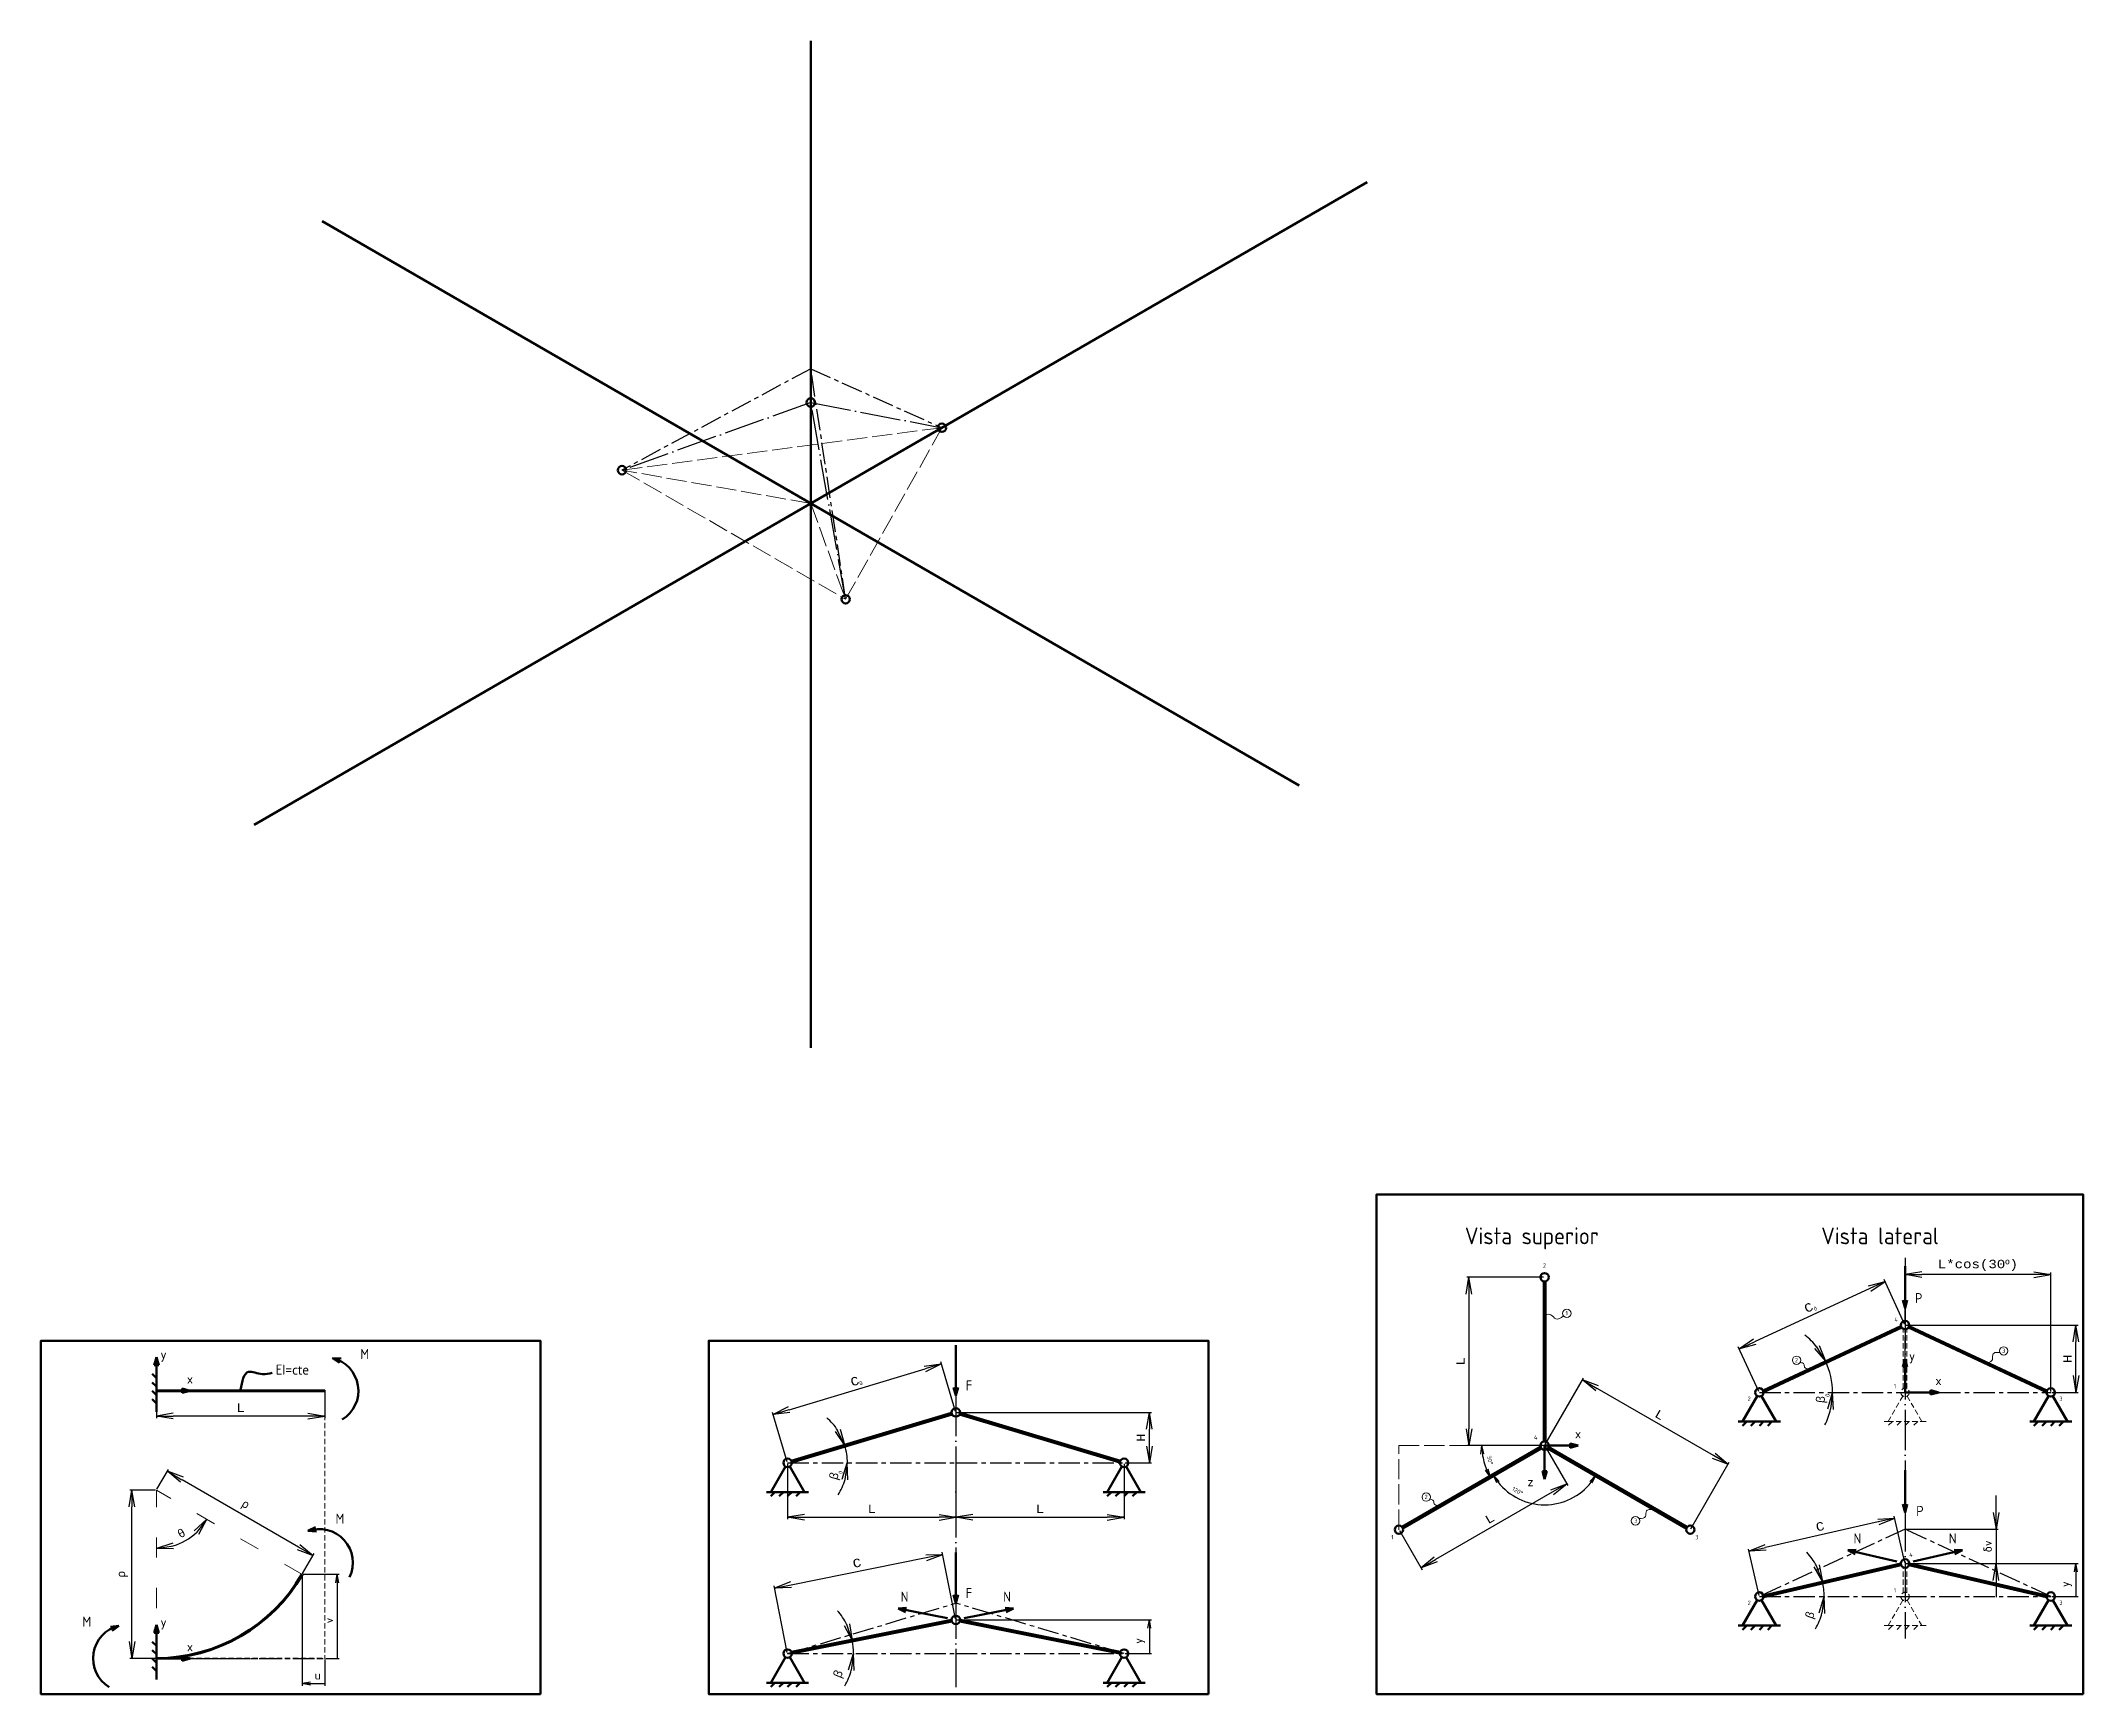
# Model space of a CAD drawing. Header units: millimetres. Extents: x 69 to 9194, y 85 to 2159.
# Drawn here: x 5832 to 7046, y 393 to 1376 of the extents above; entities that cross this region are included whole.
import ezdxf

# ---------------------------------------------------------------- set-up
doc = ezdxf.new("R2010")
doc.units = ezdxf.units.MM
for name, pattern in [('ACAD_ISO02W100', [15, 12, -3]), ('ACAD_ISO03W100', [30, 12, -18]), ('ACAD_ISO04W100', [30, 24, -3, 0, -3]), ('CENTERX2', [20.32, 12.7, -2.54, 2.54, -2.54]), ('HIDDEN2', [4.7625, 3.175, -1.5875])]:
    doc.linetypes.add(name, pattern=pattern)
doc.layers.get('0').update_dxf_attribs({"lineweight": 100})
for name, color, linetype, lineweight in [('apoio', 7, 'Continuous', 80), ('barra', 7, 'Continuous', 120), ('cargas', 102, 'Continuous', 60), ('centro', 230, 'ACAD_ISO04W100', 30), ('centro2', 242, 'CENTERX2', 30), ('cotas', 30, 'Continuous', 20), ('hachuras', 7, 'Continuous', 40), ('molas', 7, 'Continuous', 50), ('texto1', 7, 'Continuous', 100)]:
    doc.layers.add(name, color=color, linetype=linetype, lineweight=lineweight)
doc.layers.add('pontilhado fino', color=7, linetype='HIDDEN2', lineweight=20, true_color=0x5e67af)
doc.styles.get("Standard").update_dxf_attribs({"font": 'arial.ttf'})
doc.styles.add('texto1', font='isocteur.ttf')
doc.styles.add('texto2', font='ISO.shx')
doc.dimstyles.new('cotas2', dxfattribs={"dimtxt": 5, "dimasz": 10, "dimexe": 1.25, "dimexo": 0.625, "dimgap": 2.5, "dimtad": 1, "dimtxsty": 'texto1', "dimblk": 'OPEN', "dimcen": 2.5, "dimclrt": 6, "dimadec": 0, "dimazin": 0, "dimtfac": 1, "dimtmove": 0, "dimatfit": 3, "dimfxl": 1, "dimarcsym": 0})
doc.dimstyles.new('cotas2 uni', dxfattribs={"dimtxt": 5, "dimasz": 5, "dimexe": 1.25, "dimexo": 0.625, "dimgap": 2.5, "dimtad": 1, "dimtxsty": 'texto1', "dimblk1": 'OPEN', "dimblk2": 'NONE', "dimsah": 1, "dimcen": 2.5, "dimclrt": 6, "dimadec": 0, "dimazin": 0, "dimtfac": 1, "dimtmove": 0, "dimatfit": 3, "dimfxl": 1, "dimarcsym": 0})
doc.dimstyles.new('cotas3', dxfattribs={"dimtxt": 2.5, "dimasz": 5, "dimexe": 1.25, "dimexo": 0.625, "dimgap": 2.5, "dimtad": 1, "dimtxsty": 'texto2', "dimblk": 'OPEN', "dimcen": 2.5, "dimclrt": 6, "dimadec": 0, "dimazin": 0, "dimtfac": 1, "dimtmove": 0, "dimatfit": 3, "dimfxl": 1, "dimarcsym": 0})

msp = doc.modelspace()

# ---------------------------------------------------------------- texts
at = {"char_height": 10, "attachment_point": 1, "style": 'texto2'}
for s, insert in [('Vista superior', (6678.351, 670.62)), ('Vista lateral', (6890.199, 670.62))]:
    msp.add_mtext_dynamic_manual_height_columns(s, width=129.15739, gutter_width=12.5, heights=[0], dxfattribs=dict(at, insert=insert))
at = {"layer": 'cargas', "char_height": 6, "style": 'texto2'}
for s, insert, attachment_point in [('P', (6945.893, 631.591), 1), ('M', (6021.741, 598.421), 1), ('F', (6381.652, 579.703), 1), ('M', (6007.051, 500.585), 1), ('P', (6946.632, 505.171), 1), ('N', (6909.38, 488.805), 1), ('N', (6970.632, 488.805), 3), ('N', (6347.606, 454.151), 3), ('F', (6381.652, 456.355), 1), ('N', (6403.923, 454.151), 1), ('M', (5861.794, 439.338), 3)]:
    msp.add_mtext_dynamic_manual_height_columns(s, width=7.27368, gutter_width=3.75, heights=[0], dxfattribs=dict(at, insert=insert, attachment_point=attachment_point))
at = {"layer": 'cotas', "char_height": 2.5, "style": 'texto2'}
for s, insert, attachment_point in [('\\pxqc;{\\fISOCPEUR|b0|i0|c0|p34;2}', (6724.513, 649.275), 1), ('\\pxqc;1', (6737.686, 620.922), 1), ('\\pxqc;{\\fISOCPEUR|b0|i0|c0|p34;4}', (6933.56, 617.039), 1), ('\\pxqc;3', (6997.481, 598.599), 1), ('\\pxqc;2', (6874.316, 593.023), 1), ('\\pxqc;{\\fISOCPEUR|b0|i0|c0|p34;1}', (6932.765, 577.546), 1), ('\\pxqc;{\\fISOCPEUR|b0|i0|c0|p34;2}', (6846.162, 570.127), 1), ('\\pxqc;{\\fISOCPEUR|b0|i0|c0|p34;3}', (7033.85, 570.127), 3), ('\\pxqc;{\\fISOCPEUR|b0|i0|c0|p34;4}', (6719.313, 547.187), 1), ('\\pxqc;2', (6654.167, 511.757), 1), ('\\pxqc;{\\fISOCPEUR|b0|i0|c0|p34;1}', (6634.066, 487.798), 1), ('\\pxqc;3', (6778.643, 497.629), 1), ('\\pxqc;{\\fISOCPEUR|b0|i0|c0|p34;3}', (6817.451, 487.798), 3), ('\\pxqc;{\\fISOCPEUR|b0|i0|c0|p34;4}', (6942.401, 477.394), 1), ('\\pxqc;{\\fISOCPEUR|b0|i0|c0|p34;1}', (6932.765, 456.23), 1), ('\\pxqc;{\\fISOCPEUR|b0|i0|c0|p34;2}', (6846.162, 448.812), 1), ('\\pxqc;{\\fISOCPEUR|b0|i0|c0|p34;3}', (7033.85, 448.812), 3)]:
    msp.add_mtext_dynamic_manual_height_columns(s, width=2.35613, gutter_width=12.5, heights=[0], dxfattribs=dict(at, insert=insert, attachment_point=attachment_point))
at = {"layer": 'cotas', "color": 6, "char_height": 2.5, "attachment_point": 1, "style": 'texto2'}
for insert, rotation in [((6885.327, 623.091), 24.509682), ((6318.085, 579.059), 17.187814), ((6892.478, 570.177), 79.894101), ((6305.827, 524.563), 69.905343)]:
    msp.add_mtext_dynamic_manual_height_columns('{\\fISOCPEUR|b0|i0|c0|p34;0}', width=6.52159, gutter_width=12.5, heights=[0], dxfattribs=dict(at, insert=insert, rotation=rotation))
at = {"layer": 'molas', "insert": (5971.528, 589.139), "char_height": 6, "attachment_point": 1, "style": 'texto2'}
msp.add_mtext_dynamic_manual_height_columns('EI{\\fMalgun Gothic|b0|i0|c0|p34;\\H0.91667x;=cte}', width=19.34894, gutter_width=3.75, heights=[0], dxfattribs=at)
at = {"layer": 'texto1', "color": 4, "char_height": 5.33402}
for s, insert, attachment_point in [('\\pxqc;{\\fISOCPEUR|b0|i0|c0|p34;y}', (5901.295, 597.79), 1), ('\\pxqc;{\\fISOCPEUR|b0|i0|c0|p34;y}', (6940.676, 596.861), 1), ('\\pxqc;{\\fISOCPEUR|b0|i0|c0|p34;x}', (5916.978, 583.18), 1), ('\\pxqc;{\\fISOCPEUR|b0|i0|c0|p34;x}', (6956.36, 582.251), 1), ('\\pxqc;{\\fISOCPEUR|b0|i0|c0|p34;x}', (6742.112, 550.648), 1), ('\\pxqc;{\\fISOCPEUR|b0|i0|c0|p34;z}', (6713.837, 516.76), 7), ('\\pxqc;{\\fISOCPEUR|b0|i0|c0|p34;y}', (5901.295, 438.707), 1), ('\\pxqc;{\\fISOCPEUR|b0|i0|c0|p34;x}', (5916.978, 424.097), 1)]:
    msp.add_mtext_dynamic_manual_height_columns(s, width=7.04057, gutter_width=3.334, heights=[0], dxfattribs=dict(at, insert=insert, attachment_point=attachment_point))

# ---------------------------------------------------------------- blocks, each defined once
blk = doc.blocks.new('_Open')
at = {"color": 0, "linetype": 'ByBlock', "lineweight": -2}
for p, q in [((-1, 0.17), (0, 0)), ((-1, -0.17), (0, 0)), ((0, 0), (-1, 0))]:
    blk.add_line(p, q, dxfattribs=at)
blk = doc.blocks.new('*D38')
at = {"layer": 'cotas', "color": 0, "lineweight": -2, "transparency": 16777216}
for p, q in [((5900.6, 572.9), (5900.6, 557.3)), ((6000.6, 572.9), (6000.6, 557.3)), ((5990.6, 558.5), (5910.6, 558.5))]:
    blk.add_line(p, q, dxfattribs=at)
at = {"layer": 'Defpoints', "color": 0, "transparency": 16777216}
for p in [(5900.6, 573.5), (6000.6, 573.5), (5900.6, 558.5)]:
    blk.add_point(p, dxfattribs=at)
at = {"layer": 'cotas', "color": 0, "lineweight": -2, "transparency": 16777216, "xscale": 10, "yscale": 10, "zscale": 10, "rotation": 180}
blk.add_blockref('_Open', (5900.6, 558.5), dxfattribs=at)
at = {"layer": 'cotas', "color": 0, "lineweight": -2, "transparency": 16777216, "xscale": 10, "yscale": 10, "zscale": 10}
blk.add_blockref('_Open', (6000.6, 558.5), dxfattribs=at)
at = {"layer": 'cotas', "color": 6, "transparency": 16777216, "insert": (5950.6, 563.5), "char_height": 5, "attachment_point": 5, "style": 'texto1'}
blk.add_mtext('L', dxfattribs=at)
blk = doc.blocks.new('*D39')
at = {"layer": 'cotas', "color": 0, "lineweight": -2, "transparency": 16777216}
blk.add_arc((5900.6, 514.5), 34.6, 286.6229, 313.3771, dxfattribs=at)
at = {"layer": 'Defpoints', "color": 0, "transparency": 16777216}
for p in [(5900.6, 514.5), (5900.6, 514.5), (5912.5, 482), (5987, 464.6), (5900.6, 414.5)]:
    blk.add_point(p, dxfattribs=at)
at = {"layer": 'cotas', "color": 0, "lineweight": -2, "transparency": 16777216, "xscale": 10, "yscale": 10, "zscale": 10}
for p, rotation in [((5930.6, 497.2), 51.68855292706175), ((5900.6, 479.9), 188.3114470729383)]:
    blk.add_blockref('_Open', p, dxfattribs=dict(at, rotation=rotation))
at = {"layer": 'cotas', "color": 6, "transparency": 16777216, "insert": (5915.4, 488.9), "char_height": 5, "attachment_point": 5, "rotation": 30, "style": 'texto1'}
blk.add_mtext('{\\fArial|b0|i0|c0|p34;θ}', dxfattribs=at)
blk = doc.blocks.new('*D40')
at = {"layer": 'cotas', "color": 0, "lineweight": -2, "transparency": 16777216}
for p, q in [((5900, 514.5), (5884.7, 514.5)), ((5886, 424.5), (5886, 504.5)), ((5900, 414.5), (5884.7, 414.5))]:
    blk.add_line(p, q, dxfattribs=at)
at = {"layer": 'Defpoints', "color": 0, "transparency": 16777216}
for p in [(5886, 514.5), (5900.6, 514.5), (5900.6, 414.5)]:
    blk.add_point(p, dxfattribs=at)
at = {"layer": 'cotas', "color": 0, "lineweight": -2, "transparency": 16777216, "xscale": 10, "yscale": 10, "zscale": 10}
for p, rotation in [((5886, 514.5), 90), ((5886, 414.5), 270)]:
    blk.add_blockref('_Open', p, dxfattribs=dict(at, rotation=rotation))
at = {"layer": 'cotas', "color": 6, "transparency": 16777216, "insert": (5880.3, 464.5), "char_height": 5, "attachment_point": 5, "rotation": 90, "style": 'texto1'}
blk.add_mtext('{\\fMicrosoft YaHei UI|b0|i0|c0|p34;ρ}', dxfattribs=at)
blk = doc.blocks.new('*D41')
at = {"layer": 'cotas', "color": 0, "lineweight": -2, "transparency": 16777216}
for p, q in [((5900.9, 515), (5907.7, 526.8)), ((5985.1, 480.7), (5915.8, 520.7)), ((5987.5, 465), (5994.3, 476.8))]:
    blk.add_line(p, q, dxfattribs=at)
at = {"layer": 'Defpoints', "color": 0, "transparency": 16777216}
for p in [(5907.1, 525.7), (5900.6, 514.5), (5987.2, 464.5)]:
    blk.add_point(p, dxfattribs=at)
at = {"layer": 'cotas', "color": 0, "lineweight": -2, "transparency": 16777216, "xscale": 10, "yscale": 10, "zscale": 10}
for p, rotation in [((5907.1, 525.7), 150), ((5993.7, 475.7), 330.0000000000001)]:
    blk.add_blockref('_Open', p, dxfattribs=dict(at, rotation=rotation))
at = {"layer": 'cotas', "color": 6, "transparency": 16777216, "insert": (5953.3, 505.6), "char_height": 5, "attachment_point": 5, "rotation": 330, "style": 'texto1'}
blk.add_mtext('{\\fMicrosoft YaHei UI|b0|i0|c0|p34;ρ}', dxfattribs=at)
blk = doc.blocks.new('*D43')
at = {"layer": 'cotas', "color": 0, "lineweight": -2, "transparency": 16777216}
for p, q in [((5987.9, 464.5), (6009.3, 464.5)), ((6008.1, 459.5), (6008.1, 414.5)), ((6001.2, 414.5), (6009.3, 414.5))]:
    blk.add_line(p, q, dxfattribs=at)
at = {"layer": 'Defpoints', "color": 0, "transparency": 16777216}
for p in [(5987.2, 464.5), (6000.6, 414.5), (6008.1, 414.5)]:
    blk.add_point(p, dxfattribs=at)
at = {"layer": 'cotas', "color": 0, "lineweight": -2, "transparency": 16777216, "xscale": 5, "yscale": 5, "zscale": 5, "rotation": 90}
blk.add_blockref('_Open', (6008.1, 464.5), dxfattribs=at)
at = {"layer": 'cotas', "color": 6, "transparency": 16777216, "insert": (6003.1, 437), "char_height": 5, "attachment_point": 5, "rotation": 90, "style": 'texto1'}
blk.add_mtext('{\\fISOCPEUR|b0|i0|c0|p34;v}', dxfattribs=at)
blk = doc.blocks.new('_None')
blk = doc.blocks.new('*D44')
at = {"layer": 'cotas', "color": 0, "lineweight": -2, "transparency": 16777216}
for p, q in [((5987.2, 463.8), (5987.2, 398.2)), ((6000.6, 413.8), (6000.6, 398.2)), ((5992.2, 399.5), (6000.6, 399.5))]:
    blk.add_line(p, q, dxfattribs=at)
at = {"layer": 'Defpoints', "color": 0, "transparency": 16777216}
for p in [(5987.2, 464.5), (6000.6, 414.5), (6000.6, 399.5)]:
    blk.add_point(p, dxfattribs=at)
at = {"layer": 'cotas', "color": 0, "lineweight": -2, "transparency": 16777216, "xscale": 5, "yscale": 5, "zscale": 5, "rotation": 180}
blk.add_blockref('_Open', (5987.2, 399.5), dxfattribs=at)
at = {"layer": 'cotas', "color": 6, "transparency": 16777216, "insert": (5996.4, 404.5), "char_height": 5, "attachment_point": 5, "style": 'texto1'}
blk.add_mtext('{\\fISOCPEUR|b0|i0|c0|p34;u}', dxfattribs=at)
blk = doc.blocks.new('*D46')
at = {"layer": 'cotas', "color": 0, "lineweight": -2, "transparency": 16777216}
for start, end in [(32.9056, 49.112), (0, 16.6992), (327.5872, 343.7936)]:
    blk.add_arc((6275.8, 530.7), 35.5, start, end, dxfattribs=at)
at = {"layer": 'Defpoints', "color": 0, "transparency": 16777216}
for p in [(6373.4, 560), (6310.6, 537.6), (6275.8, 530.7), (6278.2, 531.4), (6375.8, 530.7)]:
    blk.add_point(p, dxfattribs=at)
at = {"layer": 'cotas', "color": 0, "lineweight": -2, "transparency": 16777216, "xscale": 10, "yscale": 10, "zscale": 10}
for p, rotation in [((6309.7, 540.9), 294.8024415899649), ((6311.2, 530.7), 81.89680264402843)]:
    blk.add_blockref('_Open', p, dxfattribs=dict(at, rotation=rotation))
at = {"layer": 'cotas', "color": 6, "transparency": 16777216, "insert": (6304.1, 522.7), "char_height": 5, "width": 3.333, "attachment_point": 5, "rotation": 74.1562, "style": 'texto1'}
blk.add_mtext('{\\fMicrosoft YaHei UI|b0|i0|c0|p34;β}', dxfattribs=at)
blk = doc.blocks.new('*D47')
at = {"layer": 'cotas', "color": 0, "lineweight": -2, "transparency": 16777216}
for p, q in [((6376.4, 560.7), (6492, 560.7)), ((6490.8, 540.7), (6490.8, 550.7)), ((6476.4, 530.7), (6492, 530.7))]:
    blk.add_line(p, q, dxfattribs=at)
at = {"layer": 'Defpoints', "color": 0, "transparency": 16777216}
for p in [(6375.8, 560.7), (6490.8, 560.7), (6475.8, 530.7)]:
    blk.add_point(p, dxfattribs=at)
at = {"layer": 'cotas', "color": 0, "lineweight": -2, "transparency": 16777216, "xscale": 10, "yscale": 10, "zscale": 10}
for p, rotation in [((6490.8, 560.7), 90), ((6490.8, 530.7), 270)]:
    blk.add_blockref('_Open', p, dxfattribs=dict(at, rotation=rotation))
at = {"layer": 'cotas', "color": 6, "transparency": 16777216, "insert": (6485.8, 545.7), "char_height": 5, "attachment_point": 5, "rotation": 90, "style": 'texto1'}
blk.add_mtext('H', dxfattribs=at)
blk = doc.blocks.new('*D48')
at = {"layer": 'cotas', "color": 0, "lineweight": -2, "transparency": 16777216}
for p, q in [((6275.8, 530.1), (6275.8, 497.2)), ((6375.8, 530.1), (6375.8, 497.2)), ((6285.8, 498.4), (6365.8, 498.4))]:
    blk.add_line(p, q, dxfattribs=at)
at = {"layer": 'Defpoints', "color": 0, "transparency": 16777216}
for p in [(6275.8, 530.7), (6375.8, 530.7), (6375.8, 498.4)]:
    blk.add_point(p, dxfattribs=at)
at = {"layer": 'cotas', "color": 0, "lineweight": -2, "transparency": 16777216, "xscale": 10, "yscale": 10, "zscale": 10, "rotation": 180}
blk.add_blockref('_Open', (6275.8, 498.4), dxfattribs=at)
at = {"layer": 'cotas', "color": 0, "lineweight": -2, "transparency": 16777216, "xscale": 10, "yscale": 10, "zscale": 10}
blk.add_blockref('_Open', (6375.8, 498.4), dxfattribs=at)
at = {"layer": 'cotas', "color": 6, "transparency": 16777216, "insert": (6325.8, 503.4), "char_height": 5, "attachment_point": 5, "style": 'texto1'}
blk.add_mtext('L', dxfattribs=at)
blk = doc.blocks.new('*D49')
at = {"layer": 'cotas', "color": 0, "lineweight": -2, "transparency": 16777216}
for p, q in [((6375.8, 530.1), (6375.8, 497.2)), ((6475.8, 530.1), (6475.8, 497.2)), ((6385.8, 498.4), (6465.8, 498.4))]:
    blk.add_line(p, q, dxfattribs=at)
at = {"layer": 'Defpoints', "color": 0, "transparency": 16777216}
for p in [(6375.8, 530.7), (6475.8, 530.7), (6475.8, 498.4)]:
    blk.add_point(p, dxfattribs=at)
at = {"layer": 'cotas', "color": 0, "lineweight": -2, "transparency": 16777216, "xscale": 10, "yscale": 10, "zscale": 10, "rotation": 180}
blk.add_blockref('_Open', (6375.8, 498.4), dxfattribs=at)
at = {"layer": 'cotas', "color": 0, "lineweight": -2, "transparency": 16777216, "xscale": 10, "yscale": 10, "zscale": 10}
blk.add_blockref('_Open', (6475.8, 498.4), dxfattribs=at)
at = {"layer": 'cotas', "color": 6, "transparency": 16777216, "insert": (6425.8, 503.4), "char_height": 5, "attachment_point": 5, "style": 'texto1'}
blk.add_mtext('L', dxfattribs=at)
blk = doc.blocks.new('*D50')
at = {"layer": 'cotas', "color": 0, "lineweight": -2, "transparency": 16777216}
for p, q in [((6276.7, 562.3), (6357.6, 586.6)), ((6375.6, 561.3), (6366.8, 590.7)), ((6275.6, 531.3), (6266.8, 560.7))]:
    blk.add_line(p, q, dxfattribs=at)
at = {"layer": 'Defpoints', "color": 0, "transparency": 16777216}
for p in [(6367.1, 589.5), (6375.8, 560.7), (6275.8, 530.7)]:
    blk.add_point(p, dxfattribs=at)
at = {"layer": 'cotas', "color": 0, "lineweight": -2, "transparency": 16777216, "xscale": 10, "yscale": 10, "zscale": 10}
for p, rotation in [((6367.1, 589.5), 16.69924423399363), ((6267.1, 559.5), 196.6992442339936)]:
    blk.add_blockref('_Open', p, dxfattribs=dict(at, rotation=rotation))
at = {"layer": 'cotas', "color": 6, "transparency": 16777216, "insert": (6315.7, 579.2), "char_height": 5, "attachment_point": 5, "rotation": 16.6992, "style": 'texto1'}
blk.add_mtext('C', dxfattribs=at)
blk = doc.blocks.new('*D51')
at = {"layer": 'cotas', "color": 0, "lineweight": -2, "transparency": 16777216}
for start, end in [(25.9852, 40.6606), (360, 11.3099), (330.6494, 345.3247)]:
    blk.add_arc((6275.8, 417.4), 39.1, start, end, dxfattribs=at)
at = {"layer": 'Defpoints', "color": 0, "transparency": 16777216}
for p in [(6373.3, 436.9), (6275.8, 417.4), (6278.2, 417.9), (6314.6, 422.5), (6375.8, 417.4)]:
    blk.add_point(p, dxfattribs=at)
at = {"layer": 'cotas', "color": 0, "lineweight": -2, "transparency": 16777216, "xscale": 10, "yscale": 10, "zscale": 10}
for p, rotation in [((6314.2, 425.1), 288.6475888456515), ((6314.9, 417.4), 82.66234362836931)]:
    blk.add_blockref('_Open', p, dxfattribs=dict(at, rotation=rotation))
at = {"layer": 'cotas', "color": 6, "transparency": 16777216, "insert": (6306.5, 405), "char_height": 5, "attachment_point": 5, "rotation": 67.987, "style": 'texto1'}
blk.add_mtext('{\\fMicrosoft YaHei UI|b0|i0|c0|p34;β}', dxfattribs=at)
blk = doc.blocks.new('*D52')
at = {"layer": 'cotas', "color": 0, "lineweight": -2, "transparency": 16777216}
for p, q in [((6277.8, 458.3), (6358.2, 474.4)), ((6375.6, 438), (6367.7, 477.6)), ((6275.6, 418), (6267.7, 457.6))]:
    blk.add_line(p, q, dxfattribs=at)
at = {"layer": 'Defpoints', "color": 0, "transparency": 16777216}
for p in [(6368, 476.3), (6375.8, 437.4), (6275.8, 417.4)]:
    blk.add_point(p, dxfattribs=at)
at = {"layer": 'cotas', "color": 0, "lineweight": -2, "transparency": 16777216, "xscale": 10, "yscale": 10, "zscale": 10}
for p, rotation in [((6368, 476.3), 11.30993247402021), ((6268, 456.3), 191.3099324740202)]:
    blk.add_blockref('_Open', p, dxfattribs=dict(at, rotation=rotation))
at = {"layer": 'cotas', "color": 6, "transparency": 16777216, "insert": (6317, 471.2), "char_height": 5, "attachment_point": 5, "rotation": 11.3099, "style": 'texto1'}
blk.add_mtext('C', dxfattribs=at)
blk = doc.blocks.new('*D54')
at = {"layer": 'cotas', "color": 0, "lineweight": -2, "transparency": 16777216}
for p, q in [((6726.1, 541.6), (6748.9, 581.1)), ((6826.2, 535), (6756.9, 575)), ((6812.7, 491.6), (6835.5, 531.1))]:
    blk.add_line(p, q, dxfattribs=at)
at = {"layer": 'Defpoints', "color": 0, "transparency": 16777216}
for p in [(6748.3, 580), (6725.8, 541), (6812.4, 491)]:
    blk.add_point(p, dxfattribs=at)
at = {"layer": 'cotas', "color": 0, "lineweight": -2, "transparency": 16777216, "xscale": 10, "yscale": 10, "zscale": 10}
for p, rotation in [((6748.3, 580), 150.0000000000001), ((6834.9, 530), 330.0000000000001)]:
    blk.add_blockref('_Open', p, dxfattribs=dict(at, rotation=rotation))
at = {"layer": 'cotas', "color": 6, "transparency": 16777216, "insert": (6794.1, 559.3), "char_height": 5, "attachment_point": 5, "rotation": 330, "style": 'texto1'}
blk.add_mtext('L', dxfattribs=at)
blk = doc.blocks.new('*D55')
at = {"layer": 'cotas', "color": 0, "lineweight": -2, "transparency": 16777216}
for p, q in [((6726.1, 540.5), (6739.5, 517.2)), ((6730.2, 513.3), (6660.9, 473.3)), ((6639.5, 490.5), (6652.9, 467.2))]:
    blk.add_line(p, q, dxfattribs=at)
at = {"layer": 'Defpoints', "color": 0, "transparency": 16777216}
for p in [(6725.8, 541), (6639.2, 491), (6652.3, 468.3)]:
    blk.add_point(p, dxfattribs=at)
at = {"layer": 'cotas', "color": 0, "lineweight": -2, "transparency": 16777216, "xscale": 10, "yscale": 10, "zscale": 10}
for p, rotation in [((6738.9, 518.3), 29.9999999999999), ((6652.3, 468.3), 209.9999999999999)]:
    blk.add_blockref('_Open', p, dxfattribs=dict(at, rotation=rotation))
at = {"layer": 'cotas', "color": 6, "transparency": 16777216, "insert": (6693.1, 497.6), "char_height": 5, "attachment_point": 5, "rotation": 30, "style": 'texto1'}
blk.add_mtext('L', dxfattribs=at)
blk = doc.blocks.new('*D56')
at = {"layer": 'cotas', "color": 0, "lineweight": -2, "transparency": 16777216}
for p, q in [((6725.1, 641), (6679.5, 641)), ((6680.8, 631), (6680.8, 551)), ((6725.1, 541), (6679.5, 541))]:
    blk.add_line(p, q, dxfattribs=at)
at = {"layer": 'Defpoints', "color": 0, "transparency": 16777216}
for p in [(6725.8, 641), (6680.8, 541), (6725.8, 541)]:
    blk.add_point(p, dxfattribs=at)
at = {"layer": 'cotas', "color": 0, "lineweight": -2, "transparency": 16777216, "xscale": 10, "yscale": 10, "zscale": 10}
for p, rotation in [((6680.8, 641), 90), ((6680.8, 541), 270)]:
    blk.add_blockref('_Open', p, dxfattribs=dict(at, rotation=rotation))
at = {"layer": 'cotas', "color": 6, "transparency": 16777216, "insert": (6675.8, 591), "char_height": 5, "attachment_point": 5, "rotation": 90, "style": 'texto1'}
blk.add_mtext('L', dxfattribs=at)
blk = doc.blocks.new('*D57')
at = {"layer": 'cotas', "color": 0, "lineweight": -2, "transparency": 16777216}
blk.add_arc((6725.8, 541), 37.4, 187.674, 202.326, dxfattribs=at)
at = {"layer": 'Defpoints', "color": 0, "transparency": 16777216}
for p in [(6639.2, 541), (6689, 534.5), (6723.6, 539.8), (6725.8, 541), (6641.3, 492.3)]:
    blk.add_point(p, dxfattribs=at)
at = {"layer": 'cotas', "color": 0, "lineweight": -2, "transparency": 16777216, "xscale": 5, "yscale": 5, "zscale": 5}
for p, rotation in [((6688.4, 541), 93.83699508322533), ((6693.4, 522.3), 296.1630049167748)]:
    blk.add_blockref('_Open', p, dxfattribs=dict(at, rotation=rotation))
at = {"layer": 'cotas', "color": 6, "transparency": 16777216, "insert": (6693.3, 532.3), "char_height": 2.5, "attachment_point": 5, "rotation": 285, "style": 'texto2'}
blk.add_mtext('30°', dxfattribs=at)
blk = doc.blocks.new('*D58')
at = {"layer": 'cotas', "color": 0, "lineweight": -2, "transparency": 16777216}
blk.add_arc((6725.8, 541), 35.2, 218.1499, 321.8501, dxfattribs=at)
at = {"layer": 'Defpoints', "color": 0, "transparency": 16777216}
for p in [(6723.6, 539.8), (6727.9, 539.8), (6737.8, 507.9), (6641.3, 492.3), (6810.2, 492.3)]:
    blk.add_point(p, dxfattribs=at)
at = {"layer": 'cotas', "color": 0, "lineweight": -2, "transparency": 16777216, "xscale": 5, "yscale": 5, "zscale": 5}
for p, rotation in [((6695.3, 523.4), 124.0749547542005), ((6756.2, 523.4), 55.92504524579969)]:
    blk.add_blockref('_Open', p, dxfattribs=dict(at, rotation=rotation))
at = {"layer": 'cotas', "color": 6, "transparency": 16777216, "insert": (6709.7, 514), "char_height": 2.5, "attachment_point": 5, "rotation": 329.2229, "style": 'texto2'}
blk.add_mtext('120°', dxfattribs=at)
blk = doc.blocks.new('*D59')
at = {"layer": 'cotas', "color": 0, "lineweight": -2, "transparency": 16777216}
for start, end in [(38.2173, 51.3813), (0, 25.0534), (333.6721, 346.8361)]:
    blk.add_arc((6853.3, 572.6), 43.6, start, end, dxfattribs=at)
at = {"layer": 'Defpoints', "color": 0, "transparency": 16777216}
for p in [(6937.6, 612), (6895, 585.1), (6853.4, 572.6), (6855.6, 573.7), (6940, 572.6)]:
    blk.add_point(p, dxfattribs=at)
at = {"layer": 'cotas', "color": 0, "lineweight": -2, "transparency": 16777216, "xscale": 10, "yscale": 10, "zscale": 10}
for p, rotation in [((6892.8, 591.1), 301.6353707204201), ((6896.9, 572.6), 83.41803195596111)]:
    blk.add_blockref('_Open', p, dxfattribs=dict(at, rotation=rotation))
at = {"layer": 'cotas', "color": 6, "transparency": 16777216, "insert": (6890.6, 568.3), "char_height": 5, "attachment_point": 5, "rotation": 83.461, "style": 'texto1'}
blk.add_mtext('{\\fMicrosoft YaHei UI|b0|i0|c0|p34;β}', dxfattribs=at)
blk = doc.blocks.new('*D60')
at = {"layer": 'cotas', "color": 0, "lineweight": -2, "transparency": 16777216}
for start, end in [(27.8725, 42.6915), (360, 13.0534), (330.3619, 345.1809)]:
    blk.add_arc((6853.1, 451.3), 38.8, start, end, dxfattribs=at)
at = {"layer": 'Defpoints', "color": 0, "transparency": 16777216}
for p in [(6937.5, 470.9), (6853.4, 451.3), (6855.8, 451.9), (6891.4, 457.2), (6940, 451.3)]:
    blk.add_point(p, dxfattribs=at)
at = {"layer": 'cotas', "color": 0, "lineweight": -2, "transparency": 16777216, "xscale": 10, "yscale": 10, "zscale": 10}
for p, rotation in [((6890.9, 460.1), 290.4629363183613), ((6891.9, 451.3), 82.5904663580197)]:
    blk.add_blockref('_Open', p, dxfattribs=dict(at, rotation=rotation))
at = {"layer": 'cotas', "color": 6, "transparency": 16777216, "insert": (6884.1, 440.1), "char_height": 5, "width": 2.395, "attachment_point": 5, "rotation": 70.1517, "style": 'texto1'}
blk.add_mtext('{\\Fgreeks|c0;b}', dxfattribs=at)
blk = doc.blocks.new('*D61')
at = {"layer": 'cotas', "color": 0, "lineweight": -2, "transparency": 16777216}
for p, q in [((6940.6, 612.6), (7042.9, 612.6)), ((7041.6, 582.6), (7041.6, 602.6)), ((7027.2, 572.6), (7042.9, 572.6))]:
    blk.add_line(p, q, dxfattribs=at)
at = {"layer": 'Defpoints', "color": 0, "transparency": 16777216}
for p in [(6940, 612.6), (7041.6, 612.6), (7026.6, 572.6)]:
    blk.add_point(p, dxfattribs=at)
at = {"layer": 'cotas', "color": 0, "lineweight": -2, "transparency": 16777216, "xscale": 10, "yscale": 10, "zscale": 10}
for p, rotation in [((7041.6, 612.6), 90), ((7041.6, 572.6), 270)]:
    blk.add_blockref('_Open', p, dxfattribs=dict(at, rotation=rotation))
at = {"layer": 'cotas', "color": 6, "transparency": 16777216, "insert": (7036.6, 592.6), "char_height": 5, "attachment_point": 5, "rotation": 90, "style": 'texto1'}
blk.add_mtext('H', dxfattribs=at)
blk = doc.blocks.new('*D62')
at = {"layer": 'cotas', "color": 0, "lineweight": -2, "transparency": 16777216}
for p, q in [((6940, 613.2), (6940, 643.9)), ((7026.6, 573.2), (7026.6, 643.9)), ((7016.6, 642.6), (6950, 642.6))]:
    blk.add_line(p, q, dxfattribs=at)
at = {"layer": 'Defpoints', "color": 0, "transparency": 16777216}
for p in [(6940, 642.6), (6940, 612.6), (7026.6, 572.6)]:
    blk.add_point(p, dxfattribs=at)
at = {"layer": 'cotas', "color": 0, "lineweight": -2, "transparency": 16777216, "xscale": 10, "yscale": 10, "zscale": 10, "rotation": 180}
blk.add_blockref('_Open', (6940, 642.6), dxfattribs=at)
at = {"layer": 'cotas', "color": 0, "lineweight": -2, "transparency": 16777216, "xscale": 10, "yscale": 10, "zscale": 10}
blk.add_blockref('_Open', (7026.6, 642.6), dxfattribs=at)
at = {"layer": 'cotas', "color": 6, "transparency": 16777216, "insert": (6983.3, 648.1), "char_height": 5, "attachment_point": 5, "style": 'texto1'}
blk.add_mtext('L*cos(30{\\fArial|b0|i0|c0|p34;º})', dxfattribs=at)
blk = doc.blocks.new('*D63')
at = {"layer": 'cotas', "color": 0, "lineweight": -2, "transparency": 16777216}
for p, q in [((6994.1, 501.3), (6994.1, 511.3)), ((6940.6, 491.3), (6995.3, 491.3)), ((6994.1, 491.3), (6994.1, 470.9)), ((6940.6, 470.9), (6995.3, 470.9)), ((6994.1, 460.9), (6994.1, 450.9))]:
    blk.add_line(p, q, dxfattribs=at)
at = {"layer": 'Defpoints', "color": 0, "transparency": 16777216}
for p in [(6940, 491.3), (6940, 470.9), (6994.1, 470.9)]:
    blk.add_point(p, dxfattribs=at)
at = {"layer": 'cotas', "color": 0, "lineweight": -2, "transparency": 16777216, "xscale": 10, "yscale": 10, "zscale": 10}
for p, rotation in [((6994.1, 491.3), 270), ((6994.1, 470.9), 90)]:
    blk.add_blockref('_Open', p, dxfattribs=dict(at, rotation=rotation))
at = {"layer": 'cotas', "color": 6, "transparency": 16777216, "insert": (6989.1, 481.1), "char_height": 5, "attachment_point": 5, "rotation": 90, "style": 'texto1'}
blk.add_mtext('{\\fISOCPEUR|b0|i0|c0|p34;δv}', dxfattribs=at)
blk = doc.blocks.new('*D64')
at = {"layer": 'cotas', "color": 0, "lineweight": -2, "transparency": 16777216}
for p, q in [((6919, 634.3), (6850.5, 602.7)), ((6939.7, 613.2), (6927.5, 639.6)), ((6853.1, 573.2), (6840.9, 599.6))]:
    blk.add_line(p, q, dxfattribs=at)
at = {"layer": 'Defpoints', "color": 0, "transparency": 16777216}
for p in [(6940, 612.6), (6841.5, 598.5), (6853.4, 572.6)]:
    blk.add_point(p, dxfattribs=at)
at = {"layer": 'cotas', "color": 0, "lineweight": -2, "transparency": 16777216, "xscale": 10, "yscale": 10, "zscale": 10}
for p, rotation in [((6928.1, 638.5), 24.79128089714481), ((6841.5, 598.5), 204.7912808971448)]:
    blk.add_blockref('_Open', p, dxfattribs=dict(at, rotation=rotation))
at = {"layer": 'cotas', "color": 6, "transparency": 16777216, "insert": (6882.7, 623), "char_height": 5, "attachment_point": 5, "rotation": 24.7913, "style": 'texto1'}
blk.add_mtext('C', dxfattribs=at)
blk = doc.blocks.new('*D65')
at = {"layer": 'cotas', "color": 0, "lineweight": -2, "transparency": 16777216}
for p, q in [((6939.9, 471.5), (6933.6, 499.1)), ((6924.1, 495.7), (6857, 480.5)), ((6853.3, 451.9), (6847, 479.5))]:
    blk.add_line(p, q, dxfattribs=at)
at = {"layer": 'Defpoints', "color": 0, "transparency": 16777216}
for p in [(6847.3, 478.2), (6940, 470.9), (6853.4, 451.3)]:
    blk.add_point(p, dxfattribs=at)
at = {"layer": 'cotas', "color": 0, "lineweight": -2, "transparency": 16777216, "xscale": 10, "yscale": 10, "zscale": 10}
for p, rotation in [((6933.9, 497.9), 12.77181540198159), ((6847.3, 478.2), 192.7718154019816)]:
    blk.add_blockref('_Open', p, dxfattribs=dict(at, rotation=rotation))
at = {"layer": 'cotas', "color": 6, "transparency": 16777216, "insert": (6889.5, 492.9), "char_height": 5, "attachment_point": 5, "rotation": 12.7718, "style": 'texto1'}
blk.add_mtext('C', dxfattribs=at)
blk = doc.blocks.new('*D76')
at = {"layer": 'cotas', "color": 0, "lineweight": -2, "transparency": 16777216}
for p, q in [((6376.4, 437.4), (6492, 437.4)), ((6490.8, 432.4), (6490.8, 417.4)), ((6476.4, 417.4), (6492, 417.4))]:
    blk.add_line(p, q, dxfattribs=at)
at = {"layer": 'Defpoints', "color": 0, "transparency": 16777216}
for p in [(6375.8, 437.4), (6475.8, 417.4), (6490.8, 417.4)]:
    blk.add_point(p, dxfattribs=at)
at = {"layer": 'cotas', "color": 0, "lineweight": -2, "transparency": 16777216, "xscale": 5, "yscale": 5, "zscale": 5, "rotation": 90}
blk.add_blockref('_Open', (6490.8, 437.4), dxfattribs=at)
at = {"layer": 'cotas', "color": 6, "transparency": 16777216, "insert": (6485, 424.9), "char_height": 5, "attachment_point": 5, "rotation": 90, "style": 'texto1'}
blk.add_mtext('{\\fISOCPEUR|b0|i0|c0|p34;y}', dxfattribs=at)
blk = doc.blocks.new('*D77')
at = {"layer": 'cotas', "color": 0, "lineweight": -2, "transparency": 16777216}
for p, q in [((6940.6, 470.9), (7042.9, 470.9)), ((7041.6, 465.9), (7041.6, 451.3)), ((7027.2, 451.3), (7042.9, 451.3))]:
    blk.add_line(p, q, dxfattribs=at)
at = {"layer": 'Defpoints', "color": 0, "transparency": 16777216}
for p in [(6940, 470.9), (7026.6, 451.3), (7041.6, 451.3)]:
    blk.add_point(p, dxfattribs=at)
at = {"layer": 'cotas', "color": 0, "lineweight": -2, "transparency": 16777216, "xscale": 5, "yscale": 5, "zscale": 5, "rotation": 90}
blk.add_blockref('_Open', (7041.6, 470.9), dxfattribs=at)
at = {"layer": 'cotas', "color": 6, "transparency": 16777216, "insert": (7035.9, 458.6), "char_height": 5, "attachment_point": 5, "rotation": 90, "style": 'texto1'}
blk.add_mtext('{\\fISOCPEUR|b0|i0|c0|p34;y}', dxfattribs=at)

# ---------------------------------------------------------------- dimensions: what is measured, and where the dimension line sits
at = {"layer": 'cotas'}
for base, p1, p2, text, dimstyle, picture, middle in [((6940.006, 642.612), (7026.608, 572.612), (6940.006, 612.612), 'L*cos(30{\\fArial|b0|i0|c0|p34;º})', 'cotas2', '*D62', (6983.307, 648.112)), ((5900.624, 558.541), (6000.624, 573.541), (5900.624, 573.541), 'L', 'cotas2', '*D38', (5950.624, 563.541)), ((6375.764, 498.403), (6275.764, 530.723), (6375.764, 530.723), 'L', 'cotas2', '*D48', (6325.764, 503.403)), ((6475.764, 498.403), (6375.764, 530.723), (6475.764, 530.723), 'L', 'cotas2', '*D49', (6425.764, 503.403)), ((6000.624, 399.458), (5987.227, 464.458), (6000.624, 414.458), '{\\fISOCPEUR|b0|i0|c0|p34;u}', 'cotas2 uni', '*D44', (5996.426, 404.458))]:
    dim = msp.add_linear_dim(base=base, p1=p1, p2=p2, text=text, dimstyle=dimstyle, dxfattribs=at)
    dim.commit()
    dim.dimension.update_dxf_attribs({"geometry": picture, "text_midpoint": middle})
for p1, p2, distance, text, picture, middle in [((6725.758, 641.009), (6725.758, 541.009), -45, 'L', '*D56', (6675.758, 591.009)), ((6940.006, 612.612), (6853.403, 572.612), -28.478, 'C', '*D64', (6882.667, 623.004)), ((6275.764, 530.723), (6375.764, 560.723), 30, 'C', '*D50', (6315.707, 579.247)), ((6812.361, 491.009), (6725.758, 541.009), -45, 'L', '*D54', (6794.06, 559.31)), ((6725.758, 541.009), (6639.156, 491.009), 26.254, 'L', '*D55', (6693.084, 497.602)), ((5987.227, 464.458), (5900.624, 514.458), -12.99, '{\\fMicrosoft YaHei UI|b0|i0|c0|p34;ρ}', '*D41', (5953.266, 505.636)), ((6940.006, 470.927), (6853.403, 451.296), -27.637, 'C', '*D65', (6889.49, 492.941)), ((6275.764, 417.376), (6375.764, 437.376), 39.742, 'C', '*D52', (6316.99, 471.248))]:
    dim = msp.add_aligned_dim(p1=p1, p2=p2, distance=distance, text=text, dimstyle='cotas2', dxfattribs=at)
    dim.commit()
    dim.dimension.update_dxf_attribs({"geometry": picture, "text_midpoint": middle})
for base, line1, line2, text, picture, middle in [((6895.034, 585.148), ((6855.64, 573.728), (6937.575, 612.028)), ((6853.403, 572.612), (6940.006, 572.612)), '{\\fMicrosoft YaHei UI|b0|i0|c0|p34;β}', '*D59', (6896.59, 567.644)), ((6310.569, 537.572), ((6278.159, 531.442), (6373.37, 560.005)), ((6275.764, 530.723), (6375.764, 530.723)), '{\\fMicrosoft YaHei UI|b0|i0|c0|p34;β}', '*D46', (6309.889, 521.039)), ((6891.447, 457.162), ((6855.824, 451.923), (6937.507, 470.861)), ((6853.403, 451.296), (6940.006, 451.296)), '{\\Fgreeks|c0;b}', '*D60', (6889.59, 438.132)), ((6314.575, 422.513), ((6278.216, 417.866), (6373.313, 436.885)), ((6275.764, 417.376), (6375.764, 417.376)), '{\\fMicrosoft YaHei UI|b0|i0|c0|p34;β}', '*D51', (6312.059, 402.702))]:
    dim = msp.add_angular_dim_2l(base=base, line1=line1, line2=line2, text=text, dimstyle='cotas2', dxfattribs=at)
    dim.commit()
    dim.dimension.update_dxf_attribs({"geometry": picture, "text_midpoint": middle, "dimtype": 162})
for base, p1, p2, text, dimstyle, picture, middle in [((7041.608, 612.612), (7026.608, 572.612), (6940.006, 612.612), 'H', 'cotas2', '*D61', (7036.608, 592.612)), ((6490.764, 560.723), (6475.764, 530.723), (6375.764, 560.723), 'H', 'cotas2', '*D47', (6485.764, 545.723)), ((5885.975, 514.458), (5900.624, 414.458), (5900.624, 514.458), '{\\fMicrosoft YaHei UI|b0|i0|c0|p34;ρ}', 'cotas2', '*D40', (5880.284, 464.458)), ((6008.065, 414.458), (5987.227, 464.458), (6000.624, 414.458), '{\\fISOCPEUR|b0|i0|c0|p34;v}', 'cotas2 uni', '*D43', (6003.065, 436.958)), ((7041.608, 451.296), (6940.006, 470.927), (7026.608, 451.296), '{\\fISOCPEUR|b0|i0|c0|p34;y}', 'cotas2 uni', '*D77', (7035.858, 458.612)), ((6490.764, 417.376), (6375.764, 437.376), (6475.764, 417.376), '{\\fISOCPEUR|b0|i0|c0|p34;y}', 'cotas2 uni', '*D76', (6485.014, 424.876))]:
    dim = msp.add_linear_dim(base=base, p1=p1, p2=p2, angle=90, text=text, dimstyle=dimstyle, dxfattribs=at)
    dim.commit()
    dim.dimension.update_dxf_attribs({"geometry": picture, "text_midpoint": middle})
for base, line1, picture, middle in [((6688.967, 534.522), ((6639.156, 541.009), (6725.758, 541.009)), '*D57', (6689.672, 531.34)), ((6737.791, 507.95), ((6810.196, 492.259), (6727.924, 539.759)), '*D58', (6707.756, 510.783))]:
    dim = msp.add_angular_dim_2l(base=base, line1=line1, line2=((6641.321, 492.259), (6723.593, 539.759)), dimstyle='cotas3', dxfattribs=at)
    dim.commit()
    dim.dimension.update_dxf_attribs({"geometry": picture, "text_midpoint": middle, "dimtype": 162})
dim = msp.add_angular_dim_2l(base=(5912.454, 481.955), line1=((5987.01, 464.583), (5900.624, 514.458)), line2=((5900.624, 414.458), (5900.624, 514.458)), text='{\\fArial|b0|i0|c0|p34;θ}', dimstyle='cotas2', dxfattribs=at)
dim.commit()
dim.dimension.update_dxf_attribs({"geometry": '*D39', "text_midpoint": (5915.377, 488.905)})
dim = msp.add_linear_dim(base=(6994.077, 470.927), p1=(6940.006, 491.296), p2=(6940.006, 470.927), angle=90, text='{\\fISOCPEUR|b0|i0|c0|p34;δv}', dimstyle='cotas2', dxfattribs=at)
dim.commit()
dim.dimension.update_dxf_attribs({"geometry": '*D63', "text_midpoint": (6994.077, 481.112), "dimtype": 160})

# ---------------------------------------------------------------- hatches: boundary and pattern name
at = {"layer": 'hachuras'}
h = msp.add_hatch(color=4, dxfattribs=at)
h.dxf.hatch_style = 1
h.paths.add_polyline_path([(5900.624, 588.711), (5901.918, 588.711), (5900.624, 593.541)])
h.paths.add_polyline_path([(5899.33, 588.711), (5900.624, 588.711), (5900.624, 593.541)])
h = msp.add_hatch(color=4, dxfattribs=at)
h.dxf.hatch_style = 1
h.paths.add_polyline_path([(6940.006, 587.782), (6941.3, 587.782), (6940.006, 592.612)])
h.paths.add_polyline_path([(6938.712, 587.782), (6940.006, 587.782), (6940.006, 592.612)])
h = msp.add_hatch(color=4, dxfattribs=at)
h.dxf.hatch_style = 1
h.paths.add_polyline_path([(5915.795, 573.541), (5915.795, 572.247), (5920.624, 573.541)])
h.paths.add_polyline_path([(5915.795, 574.835), (5915.795, 573.541), (5920.624, 573.541)])
h = msp.add_hatch(color=4, dxfattribs=at)
h.dxf.hatch_style = 1
h.paths.add_polyline_path([(6955.176, 572.612), (6955.176, 571.318), (6960.006, 572.612)])
h.paths.add_polyline_path([(6955.176, 573.906), (6955.176, 572.612), (6960.006, 572.612)])
h = msp.add_hatch(color=4, dxfattribs=at)
h.dxf.hatch_style = 1
h.paths.add_polyline_path([(6740.929, 541.009), (6740.929, 539.715), (6745.758, 541.009)])
h.paths.add_polyline_path([(6740.929, 542.303), (6740.929, 541.009), (6745.758, 541.009)])
h = msp.add_hatch(color=4, dxfattribs=at)
h.dxf.hatch_style = 1
h.paths.add_polyline_path([(6725.758, 525.839), (6727.053, 525.839), (6725.758, 521.009)])
h.paths.add_polyline_path([(6724.464, 525.839), (6725.758, 525.839), (6725.758, 521.009)])
h = msp.add_hatch(color=4, dxfattribs=at)
h.dxf.hatch_style = 1
h.paths.add_polyline_path([(5900.624, 429.628), (5901.918, 429.628), (5900.624, 434.458)])
h.paths.add_polyline_path([(5899.33, 429.628), (5900.624, 429.628), (5900.624, 434.458)])
h = msp.add_hatch(color=4, dxfattribs=at)
h.dxf.hatch_style = 1
h.paths.add_polyline_path([(5915.795, 414.458), (5915.795, 413.164), (5920.624, 414.458)])
h.paths.add_polyline_path([(5915.795, 415.752), (5915.795, 414.458), (5920.624, 414.458)])

# ---------------------------------------------------------------- linework, layer by layer
for p, q in [((6289.539, 1375.804), (6289.539, 777.392)), ((5958.712, 909.895), (6620.366, 1291.901)), ((5999.136, 1268.562), (6579.942, 933.234))]:
    msp.add_line(p, q)
at = {"color": 4}
for p, q in [((5900.624, 593.541), (5899.33, 588.711)), ((5901.918, 588.711), (5899.33, 588.711)), ((5900.624, 593.541), (5901.918, 588.711)), ((5900.624, 573.541), (5900.624, 593.541)), ((6940.006, 592.612), (6938.712, 587.782)), ((6941.3, 587.782), (6938.712, 587.782)), ((6940.006, 592.612), (6941.3, 587.782)), ((6940.006, 572.612), (6940.006, 592.612)), ((5900.624, 573.541), (5920.624, 573.541)), ((5920.624, 573.541), (5915.795, 574.835)), ((5915.795, 572.247), (5915.795, 574.835)), ((5920.624, 573.541), (5915.795, 572.247)), ((6940.006, 572.612), (6960.006, 572.612)), ((6960.006, 572.612), (6955.176, 573.906)), ((6955.176, 571.318), (6955.176, 573.906)), ((6960.006, 572.612), (6955.176, 571.318)), ((6725.758, 541.009), (6745.758, 541.009)), ((6725.758, 541.009), (6725.758, 525.839)), ((6745.758, 541.009), (6740.929, 542.303)), ((6740.929, 539.715), (6740.929, 542.303)), ((6745.758, 541.009), (6740.929, 539.715)), ((6725.758, 521.009), (6724.464, 525.839)), ((6727.053, 525.839), (6724.464, 525.839)), ((6725.758, 521.009), (6727.053, 525.839)), ((5900.624, 434.458), (5899.33, 429.628)), ((5901.918, 429.628), (5899.33, 429.628)), ((5900.624, 434.458), (5901.918, 429.628)), ((5900.624, 414.458), (5900.624, 434.458)), ((5900.624, 414.458), (5920.624, 414.458)), ((5920.624, 414.458), (5915.795, 415.752)), ((5915.795, 413.164), (5915.795, 415.752)), ((5920.624, 414.458), (5915.795, 413.164))]:
    msp.add_line(p, q, dxfattribs=at)
for points in [[(7045.874, 393.272), (6625.874, 393.272), (6625.874, 690.272), (7045.874, 690.272)], [(6128.874, 393.272), (6128.874, 603.272), (5831.874, 603.272), (5831.874, 393.272)], [(6525.874, 393.272), (6525.874, 603.272), (6228.874, 603.272), (6228.874, 393.272)]]:
    msp.add_lwpolyline(points, close=True)
msp.add_spline([(5950.624, 574.041), (5955.303, 584.791), (5963.562, 583.408), (5969.313, 584.272)], degree=3)
at = {"layer": 'apoio'}
for p, q in [((5900.624, 581.041), (5898.124, 583.541)), ((5900.624, 583.541), (5900.624, 586.041)), ((5900.624, 583.541), (5900.624, 563.541)), ((5900.624, 576.041), (5898.124, 578.541)), ((5900.624, 571.041), (5898.124, 573.541)), ((5900.624, 566.041), (5898.124, 568.541)), ((5900.624, 563.541), (5900.624, 561.041)), ((6852.153, 570.447), (6843.403, 555.291)), ((6863.403, 555.291), (6854.653, 570.447)), ((7025.358, 570.447), (7016.608, 555.291)), ((7036.608, 555.291), (7027.858, 570.447)), ((6843.403, 555.291), (6840.903, 555.291)), ((6843.403, 555.291), (6863.403, 555.291)), ((6845.903, 555.291), (6843.403, 552.791)), ((6850.903, 555.291), (6848.403, 552.791)), ((6855.903, 555.291), (6853.403, 552.791)), ((6860.903, 555.291), (6858.403, 552.791)), ((6863.403, 555.291), (6865.903, 555.291)), ((7016.608, 555.291), (7014.108, 555.291)), ((7016.608, 555.291), (7036.608, 555.291)), ((7019.108, 555.291), (7016.608, 552.791)), ((7024.108, 555.291), (7021.608, 552.791)), ((7029.108, 555.291), (7026.608, 552.791)), ((7034.108, 555.291), (7031.608, 552.791)), ((7036.608, 555.291), (7039.108, 555.291)), ((6274.514, 528.558), (6265.764, 513.403)), ((6285.764, 513.403), (6277.014, 528.558)), ((6474.514, 528.558), (6465.764, 513.403)), ((6485.764, 513.403), (6477.014, 528.558)), ((6265.764, 513.403), (6263.264, 513.403)), ((6265.764, 513.403), (6285.764, 513.403)), ((6268.264, 513.403), (6265.764, 510.903)), ((6273.264, 513.403), (6270.764, 510.903)), ((6278.264, 513.403), (6275.764, 510.903)), ((6283.264, 513.403), (6280.764, 510.903)), ((6285.764, 513.403), (6288.264, 513.403)), ((6465.764, 513.403), (6463.264, 513.403)), ((6465.764, 513.403), (6485.764, 513.403)), ((6468.264, 513.403), (6465.764, 510.903)), ((6473.264, 513.403), (6470.764, 510.903)), ((6478.264, 513.403), (6475.764, 510.903)), ((6483.264, 513.403), (6480.764, 510.903)), ((6485.764, 513.403), (6488.264, 513.403)), ((6852.153, 449.131), (6843.403, 433.976)), ((6863.403, 433.976), (6854.653, 449.131)), ((7025.358, 449.131), (7016.608, 433.976)), ((7036.608, 433.976), (7027.858, 449.131)), ((5900.624, 424.458), (5900.624, 426.958)), ((6843.403, 433.976), (6840.903, 433.976)), ((6843.403, 433.976), (6863.403, 433.976)), ((6845.903, 433.976), (6843.403, 431.476)), ((6850.903, 433.976), (6848.403, 431.476)), ((6855.903, 433.976), (6853.403, 431.476)), ((6860.903, 433.976), (6858.403, 431.476)), ((6863.403, 433.976), (6865.903, 433.976)), ((7016.608, 433.976), (7014.108, 433.976)), ((7016.608, 433.976), (7036.608, 433.976)), ((7019.108, 433.976), (7016.608, 431.476)), ((7024.108, 433.976), (7021.608, 431.476)), ((7029.108, 433.976), (7026.608, 431.476)), ((7034.108, 433.976), (7031.608, 431.476)), ((7036.608, 433.976), (7039.108, 433.976)), ((5900.624, 421.958), (5898.124, 424.458)), ((5900.624, 416.958), (5898.124, 419.458)), ((5900.624, 411.958), (5898.124, 414.458)), ((5900.624, 424.458), (5900.624, 404.458)), ((6274.514, 415.211), (6265.764, 400.055)), ((6285.764, 400.055), (6277.014, 415.211)), ((6474.514, 415.211), (6465.764, 400.055)), ((6485.764, 400.055), (6477.014, 415.211)), ((5900.624, 406.958), (5898.124, 409.458)), ((5900.624, 404.458), (5900.624, 401.958)), ((6265.764, 400.055), (6263.264, 400.055)), ((6265.764, 400.055), (6285.764, 400.055)), ((6268.264, 400.055), (6265.764, 397.555)), ((6273.264, 400.055), (6270.764, 397.555)), ((6278.264, 400.055), (6275.764, 397.555)), ((6283.264, 400.055), (6280.764, 397.555)), ((6285.764, 400.055), (6288.264, 400.055)), ((6465.764, 400.055), (6463.264, 400.055)), ((6465.764, 400.055), (6485.764, 400.055)), ((6468.264, 400.055), (6465.764, 397.555)), ((6473.264, 400.055), (6470.764, 397.555)), ((6478.264, 400.055), (6475.764, 397.555)), ((6483.264, 400.055), (6480.764, 397.555)), ((6485.764, 400.055), (6488.264, 400.055))]:
    msp.add_line(p, q, dxfattribs=at)
for centre in [(6289.539, 1160.898), (6367.481, 1145.898), (6177.326, 1120.684), (6310.275, 1043.926), (6725.758, 641.009), (6940.006, 612.612), (6853.403, 572.612), (7026.608, 572.612), (6375.764, 560.723), (6725.758, 541.009), (6275.764, 530.723), (6475.764, 530.723), (6639.156, 491.009), (6812.361, 491.009), (6940.006, 470.927), (6853.403, 451.296), (7026.608, 451.296), (6375.764, 437.376), (6275.764, 417.376), (6475.764, 417.376)]:
    msp.add_circle(centre, 2.5, dxfattribs=at)
at = {"layer": 'barra'}
for p, q in [((6725.258, 543.459), (6725.258, 638.56)), ((6726.258, 543.459), (6726.258, 638.56)), ((6855.64, 573.728), (6937.575, 612.028)), ((6855.9, 572.745), (6937.999, 611.122)), ((7024.112, 572.745), (6942.013, 611.122)), ((7024.371, 573.728), (6942.437, 612.028)), ((5900.624, 573.791), (6000.624, 573.791)), ((5900.624, 573.291), (5900.624, 573.791)), ((5900.624, 573.291), (6000.624, 573.291)), ((6000.624, 573.291), (6000.624, 573.791)), ((6277.967, 531.906), (6373.274, 560.498)), ((6278.254, 530.948), (6373.562, 559.541)), ((6473.274, 530.948), (6377.967, 559.541)), ((6473.562, 531.906), (6378.254, 560.498)), ((6641.027, 492.667), (6723.387, 540.217)), ((6641.527, 491.801), (6723.887, 539.351)), ((6809.99, 491.801), (6727.63, 539.351)), ((6810.49, 492.667), (6728.13, 540.217)), ((5987.443, 464.333), (5987.01, 464.583)), ((6855.824, 451.923), (6937.507, 470.861)), ((6855.873, 450.908), (6937.733, 469.887)), ((7024.139, 450.908), (6942.279, 469.887)), ((7024.188, 451.923), (6942.505, 470.861)), ((6278.068, 418.346), (6373.264, 437.386)), ((6473.46, 418.346), (6378.264, 437.386)), ((6278.264, 417.366), (6373.46, 436.405)), ((6473.264, 417.366), (6378.068, 436.405))]:
    msp.add_line(p, q, dxfattribs=at)
at = {"layer": 'barra', "color": 9}
msp.add_line((5900.624, 414.708), (5900.624, 414.208), dxfattribs=at)
at = {"layer": 'barra'}
for radius in [99.75, 100.25]:
    msp.add_arc((5900.624, 514.458), radius, 270, 330, dxfattribs=at)
at = {"layer": 'cargas'}
for p, q in [((6940.006, 622.612), (6940.006, 647.612)), ((6938.712, 627.441), (6940.006, 622.612)), ((6940.006, 622.612), (6941.3, 627.441)), ((6375.764, 570.723), (6375.764, 600.723)), ((6005.308, 592.984), (6009.498, 590.255)), ((6010.301, 592.716), (6005.308, 592.984)), ((6374.47, 575.553), (6375.764, 570.723)), ((6375.764, 570.723), (6377.058, 575.553)), ((6940.006, 501.296), (6940.006, 526.296)), ((6938.712, 506.126), (6940.006, 501.296)), ((6940.006, 501.296), (6941.3, 506.126)), ((5995.079, 492.552), (5990.638, 490.255)), ((5990.638, 490.255), (5995.632, 490.023)), ((6375.764, 447.376), (6375.764, 477.376)), ((6910.907, 479.002), (6905.91, 478.832)), ((6905.91, 478.832), (6935.135, 472.056)), ((6905.91, 478.832), (6910.323, 476.481)), ((6974.101, 478.832), (6944.877, 472.056)), ((6969.104, 479.002), (6974.101, 478.832)), ((6974.101, 478.832), (6969.689, 476.481)), ((6374.47, 452.205), (6375.764, 447.376)), ((6375.764, 447.376), (6377.058, 452.205)), ((6341.444, 444.24), (6346.434, 444.561)), ((6370.861, 438.356), (6341.444, 444.24)), ((6345.926, 442.024), (6341.444, 444.24)), ((6380.667, 438.356), (6410.085, 444.24)), ((6410.085, 444.24), (6405.095, 444.561)), ((6405.603, 442.024), (6410.085, 444.24)), ((5873.256, 433.365), (5878.228, 433.902)), ((5878.228, 433.902), (5874.191, 430.951))]:
    msp.add_line(p, q, dxfattribs=at)
for centre, start, end in [((6000.624, 573.541), 301.456154, 76.456154), ((5997.363, 471.42), 334.650071, 109.650071), ((5882.911, 414.458), 103.543846, 238.543846)]:
    msp.add_arc(centre, 20, start, end, dxfattribs=at)
at = {"layer": 'centro'}
for p, q in [((6289.539, 1160.898), (6177.326, 1120.684)), ((6310.275, 1043.926), (6289.539, 1160.898)), ((6289.539, 1160.898), (6367.481, 1145.898)), ((6940.006, 652.612), (6940.006, 426.296)), ((6725.758, 543.509), (6725.758, 638.509)), ((6855.818, 573.259), (6937.741, 611.553)), ((7024.194, 573.259), (6942.271, 611.553)), ((6375.764, 600.723), (6375.764, 397.376)), ((5900.624, 573.541), (6000.624, 573.541)), ((6278.159, 531.442), (6373.37, 560.005)), ((6473.37, 531.442), (6378.159, 560.005)), ((6641.321, 492.259), (6723.593, 539.759)), ((6810.196, 492.259), (6727.924, 539.759)), ((6855.9, 451.427), (6937.57, 470.362)), ((7024.112, 451.427), (6942.441, 470.362)), ((6278.216, 417.866), (6373.313, 436.885)), ((6473.313, 417.866), (6378.216, 436.885))]:
    msp.add_line(p, q, dxfattribs=at)
msp.add_arc((5900.624, 514.458), 100, 270, 330, dxfattribs=at)
at = {"layer": 'centro2'}
for p, q in [((6289.539, 1180.898), (6177.326, 1120.684)), ((6289.539, 1180.898), (6367.481, 1145.898)), ((6310.275, 1043.926), (6289.539, 1180.898)), ((6940.006, 572.612), (6940.006, 612.612)), ((6853.403, 572.612), (6940.006, 572.612)), ((6940.006, 572.612), (7026.608, 572.612)), ((6275.764, 530.723), (6375.764, 530.723)), ((6375.764, 530.723), (6475.764, 530.723)), ((6940.006, 491.296), (6853.403, 451.296)), ((7026.608, 451.296), (6940.006, 491.296)), ((6853.403, 451.296), (6940.006, 451.296)), ((6940.006, 451.296), (7026.608, 451.296)), ((6275.764, 417.376), (6375.764, 447.376)), ((6475.764, 417.376), (6375.764, 447.376)), ((5900.624, 414.458), (6000.624, 414.458)), ((6275.764, 417.376), (6375.764, 417.376)), ((6375.764, 417.376), (6475.764, 417.376))]:
    msp.add_line(p, q, dxfattribs=at)
at = {"layer": 'cotas', "linetype": 'ACAD_ISO02W100'}
for p, q in [((6289.539, 1100.898), (6289.539, 1160.898)), ((6177.326, 1120.684), (6367.481, 1145.898)), ((6289.539, 1100.898), (6367.481, 1145.898)), ((6367.481, 1145.898), (6310.275, 1043.926)), ((6177.326, 1120.684), (6310.275, 1043.926)), ((6289.539, 1100.898), (6177.326, 1120.684)), ((6289.539, 1100.898), (6310.275, 1043.926)), ((6639.156, 491.009), (6639.156, 541.009)), ((6639.156, 541.009), (6725.758, 541.009))]:
    msp.add_line(p, q, dxfattribs=at)
at = {"layer": 'cotas', "linetype": 'ACAD_ISO03W100'}
for p in [(5900.624, 414.458), (5987.01, 464.583)]:
    msp.add_line(p, (5900.624, 514.458), dxfattribs=at)
at = {"layer": 'cotas'}
for centre in [(6738.982, 619.575), (6998.611, 597.252), (6875.562, 591.676), (6655.413, 510.411), (6779.773, 496.282)]:
    msp.add_circle(centre, 2.5, dxfattribs=at)
for points in [[(6737.009, 618.04), (6732.409, 616.222), (6729.487, 618.756), (6726.258, 618.756)], [(6989.374, 590.087), (6991.893, 592.186), (6992.469, 595.606), (6994.739, 596.398), (6996.327, 596.234)], [(6877.68, 590.349), (6879.898, 589.422), (6880.245, 587.66), (6882.858, 586.451)], [(6657.531, 509.083), (6659.749, 508.157), (6660.096, 506.394), (6662.709, 505.185)], [(6781.823, 497.713), (6785.778, 498.85), (6786.354, 502.269), (6788.624, 503.061), (6790.487, 503.061)]]:
    msp.add_spline(points, degree=3, dxfattribs=at)
at = {"layer": 'pontilhado fino', "color": 7}
for p, q in [((6938.906, 574.857), (6938.906, 610.367)), ((6941.106, 574.857), (6941.106, 610.367)), ((6938.756, 570.447), (6930.006, 555.291)), ((6950.006, 555.291), (6941.256, 570.447)), ((6930.006, 555.291), (6927.506, 555.291)), ((6930.006, 555.291), (6950.006, 555.291)), ((6932.506, 555.291), (6930.006, 552.791)), ((6937.506, 555.291), (6935.006, 552.791)), ((6942.506, 555.291), (6940.006, 552.791)), ((6947.506, 555.291), (6945.006, 552.791)), ((6950.006, 555.291), (6952.506, 555.291)), ((6938.906, 453.541), (6938.906, 468.682)), ((6941.106, 453.541), (6941.106, 468.682)), ((6938.756, 449.131), (6930.006, 433.976)), ((6950.006, 433.976), (6941.256, 449.131)), ((6930.006, 433.976), (6927.506, 433.976)), ((6930.006, 433.976), (6950.006, 433.976)), ((6932.506, 433.976), (6930.006, 431.476)), ((6937.506, 433.976), (6935.006, 431.476)), ((6942.506, 433.976), (6940.006, 431.476)), ((6947.506, 433.976), (6945.006, 431.476)), ((6950.006, 433.976), (6952.506, 433.976))]:
    msp.add_line(p, q, dxfattribs=at)
at = {"layer": 'pontilhado fino', "color": 9}
for p, q in [((6000.624, 573.541), (6000.624, 414.458)), ((5900.624, 414.708), (6000.624, 414.708)), ((5900.624, 414.208), (5900.624, 414.708)), ((5900.624, 414.208), (6000.624, 414.208)), ((6000.624, 414.208), (6000.624, 414.708))]:
    msp.add_line(p, q, dxfattribs=at)
at = {"layer": 'pontilhado fino', "color": 7}
for centre in [(6940.006, 572.612), (6940.006, 451.296)]:
    msp.add_circle(centre, 2.5, dxfattribs=at)

msp.set_redraw_order([(e.dxf.handle, doc.entitydb.next_handle()) for e in msp.query("TEXT MTEXT ATTDEF DIMENSION ARC_DIMENSION")])  # texts and dimensions are drawn at this point

doc.saveas('drawing.dxf')
